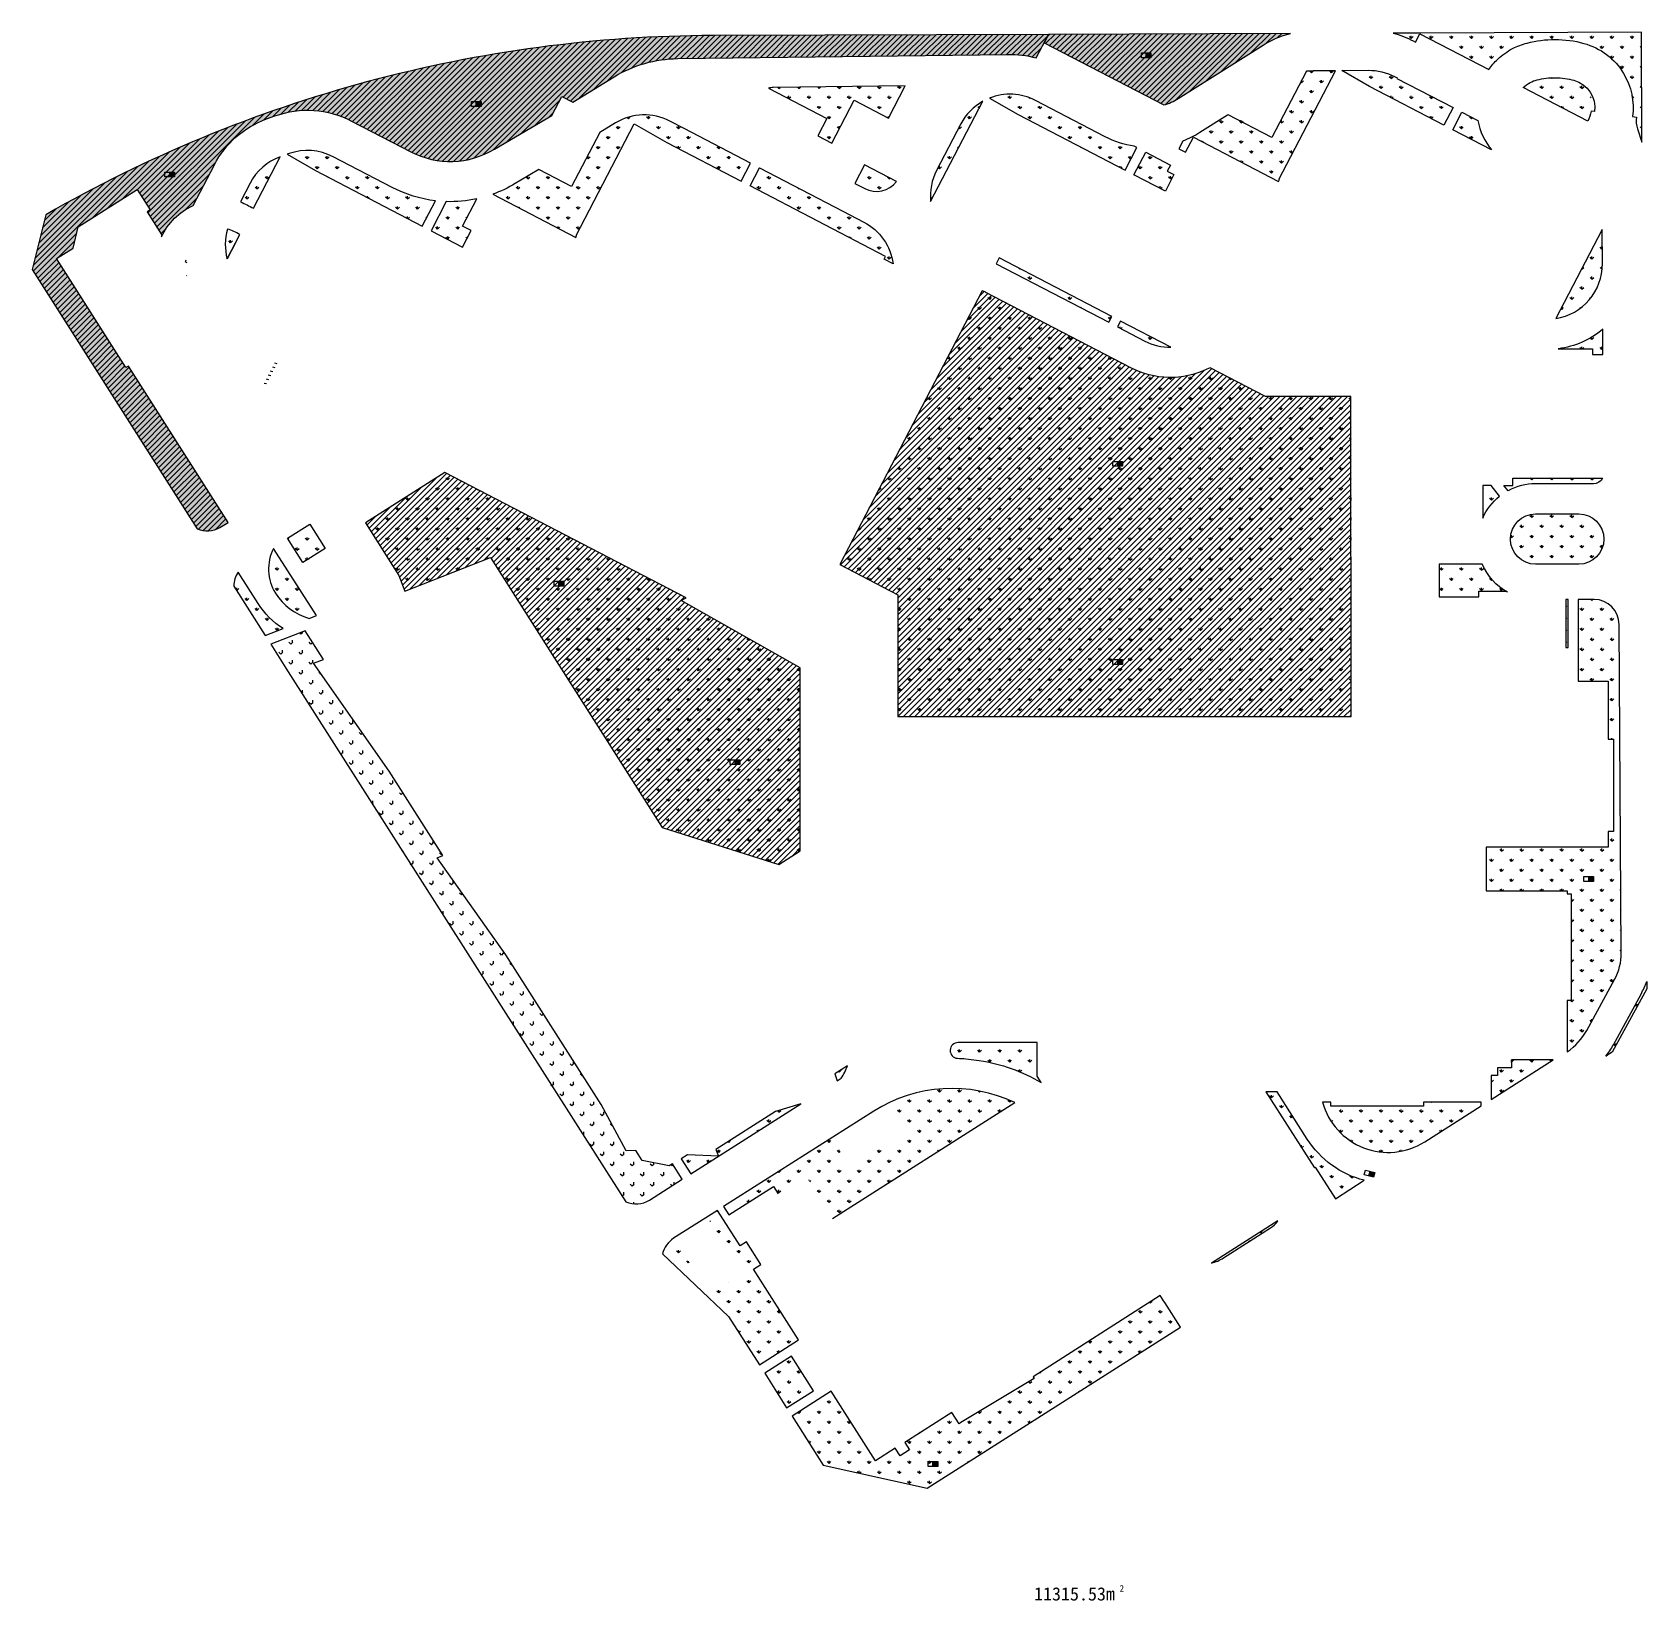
# Model space of a CAD drawing. Extents: x 1977 to 1034874806, y 3985 to 587211952.
# Drawn here: x 517468660 to 517789649, y 292302961 to 292614832 of the extents above; entities that cross this region are included whole.
import ezdxf

# ---------------------------------------------------------------- set-up
doc = ezdxf.new("R2010")
doc.units = 0
doc.header["$LTSCALE"] = 10
doc.header["$MEASUREMENT"] = 0
for name, color, linetype in [('M-绿化 填充 实土104', 126, 'Continuous'), ('PUB_TEXT', 7, 'Continuous'), ('SPACE_HATCH', 8, 'Continuous'), ('TWT_雨水口', 4, 'Continuous')]:
    doc.layers.add(name, color=color, linetype=linetype)
doc.styles.add('_TCH_SPACE', font='simhei.ttf', dxfattribs={"height": 5})
pattern_1 = [(90, (517724866.4, 292392102), (-1995.591, 1995.591), [529.161, -3462.02]), (45, (517724866.4, 292392102), (-1995.592, 1995.592), [529.161, -2293.032]), (135, (517724866.4, 292392102), (-1995.592, -1995.592), [529.161, -2293.032])]
pattern_2 = [(45, (0, 0), (-561.2660076, 561.2660076), [])]

msp = doc.modelspace()

# ---------------------------------------------------------------- texts
at = {"layer": 'PUB_TEXT', "style": '_TCH_SPACE'}
for s, height, p in [('11315.53m', 2628.692, (517667828.851, 292303004.23)), ('2', 1314.346, (517684841.509, 292304754.23))]:
    msp.add_text(s, height=height, dxfattribs=at).set_placement(p)

# ---------------------------------------------------------------- blocks, each defined once
blk = doc.blocks.new('$TwtSys$00000424')
at = {"layer": 'TWT_雨水口', "linetype": 'ByBlock'}
for p, q in [((-600, 300), (600, 300)), ((-600, -300), (-600, 300)), ((0, -300), (0, 300)), ((600, 300), (600, -300)), ((600, -300), (-600, -300))]:
    blk.add_line(p, q, dxfattribs=at)
blk.add_solid([(0, 300), (600, 300), (0, -300), (600, -300)], dxfattribs=at)

# ---------------------------------------------------------------- hatches: boundary and pattern name
at = {"layer": 'M-绿化 填充 实土104'}
h = msp.add_hatch(dxfattribs=at)
h.set_pattern_fill('GRASS', color=256, scale=1000)
h.set_pattern_definition([(90, (517757282.5, 292272123.5), (-1995.591, 1995.591), [529.161, -3462.02]), (45, (517757282.5, 292272123.5), (-1995.592, 1995.592), [529.161, -2293.032]), (135, (517757282.5, 292272123.5), (-1995.592, -1995.592), [529.161, -2293.032])])
h.paths.add_polyline_path([(517573942.828, 292602095.821), (517576157.087, 292600943.151), (517584353.737, 292606000.911, -0.1337552651), (517596989.231, 292609608.597), (517662541.456, 292610407.577, -0.074902278), (517668276.608, 292609730.027), (517670720.076, 292614423.882), (517603968.718, 292614193.17, 0.0648491817), (517535346.976, 292605014.146, 0.064894186), (517471370.976, 292578566.146), (517468659.976, 292567650.146), (517501455.845, 292516130.398, 0.2395148962), (517505981.137, 292516345.497), (517507575.069, 292517352.971), (517487783.818, 292548467.793), (517487277.553, 292548145.774), (517473484.421, 292569830.781), (517476787.196, 292571931.569), (517477780.749, 292576118.988), (517489509.216, 292583579.088), (517492085.365, 292579528.97), (517491494.723, 292579153.281), (517494362.062, 292574645.366), (517494358.453, 292574149.699, -0.1795361481), (517500653.906, 292580398.764), (517504863.065, 292588507.26, -0.1879278584), (517515240.747, 292597596.5), (517516909.196, 292598194.843, -0.2099432466), (517532157.944, 292597185.585), (517543905.769, 292591070.055, 0.2617477249), (517560554.82, 292591603.728), (517571972.491, 292598310.836)])
h.paths.add_polyline_path([(517693653.995, 292600375.425, 0.071374484), (517696508.271, 292601646.638), (517713373.077, 292612255.421, -0.0784951198), (517718822.906, 292614590.705), (517670720.076, 292614423.882), (517669855.945, 292612763.904)])
h = msp.add_hatch(dxfattribs=at)
h.set_pattern_fill('GRASS', color=256, scale=1000)
h.set_pattern_definition(pattern_1)
h.paths.add_polyline_path([(517744640.584, 292614680.066), (517739226.6, 292614661.327, -0.0566780583), (517743234.825, 292613121.741), (517743702.607, 292612878.229)])
h = msp.add_hatch(dxfattribs=at)
h.set_pattern_fill('GRASS', color=256, scale=1000)
h.set_pattern_definition(pattern_1)
h.paths.add_polyline_path([(517785060.283, 292606622.525, -0.1688508888), (517786826.588, 292598069.135), (517787616.232, 292597949.8, 0.1182316493), (517787815.1, 292595626.261), (517788702.024, 292592956.596), (517788626.307, 292614832.31), (517744640.584, 292614680.066), (517744568.386, 292614541.374), (517758239.342, 292607424.725, -0.0513354422), (517760020.264, 292609485.78, -0.0689365474), (517762995.344, 292611600.483, -0.0580585209), (517765880.314, 292612700.012, -0.0633925016), (517771390.381, 292613401.425, -0.0648273944), (517777021.133, 292612668.353, -0.1963663825)])
h = msp.add_hatch(dxfattribs=at)
h.set_pattern_fill('GRASS', color=256, scale=1000)
h.set_pattern_definition([(90, (517264027.7, 292347347.6), (-1995.591, 1995.591), [529.161, -3462.02]), (45, (517264027.7, 292347347.6), (-1995.592, 1995.592), [529.161, -2293.032]), (135, (517264027.7, 292347347.6), (-1995.592, -1995.592), [529.161, -2293.032])])
edge = h.paths.add_edge_path()
edge.add_line((517727779.274, 292607194.499), (517723310.995, 292607140.037))
edge.add_arc((517721683.145, 292639627.783), 32528.503, 270.52366857, 272.86849707, ccw=False)
edge.add_line((517721980.443, 292607100.639), (517715333.332, 292594331.652))
edge.add_line((517715333.332, 292594331.652), (517706596.275, 292598879.879))
edge.add_line((517706596.275, 292598879.879), (517706331.288, 292598370.842))
edge.add_line((517706331.288, 292598370.842), (517700771.233, 292594873.297))
edge.add_arc((517690654.474, 292610955.931), 18999.998, 290.93857009, 302.17189127, ccw=False)
edge.add_line((517697444.442, 292593210.615), (517696638.706, 292591662.808))
edge.add_line((517696638.706, 292591662.808), (517697969.286, 292590970.142))
edge.add_line((517697969.286, 292590970.142), (517699539.324, 292593986.156))
edge.add_line((517699539.324, 292593986.156), (517716436.83, 292585189.871))
edge.add_line((517716436.83, 292585189.871), (517716621.495, 292585544.61))
edge.add_line((517716621.495, 292585544.61), (517716532.86, 292585590.751))
edge.add_line((517716532.86, 292585590.751), (517727779.274, 292607194.499))
h = msp.add_hatch(dxfattribs=at)
h.set_pattern_fill('GRASS', color=256, scale=1000)
h.set_pattern_definition(pattern_1)
h.paths.add_polyline_path([(517734548.816, 292604058.382), (517729047.287, 292607209.954), (517734315.161, 292607274.162, -0.1236630012), (517739528.459, 292606032.098), (517740008.618, 292605782.142), (517739950.899, 292605671.266), (517751145.232, 292599843.865), (517749332.817, 292596362.25)])
h = msp.add_hatch(dxfattribs=at)
h.set_pattern_fill('GRASS', color=256, scale=1000)
h.set_pattern_definition(pattern_1)
edge = h.paths.add_edge_path()
edge.add_line((517627616.877, 292592813.546), (517632051.505, 292601327.451))
edge.add_line((517632051.505, 292601327.451), (517638882.686, 292597769.563))
edge.add_line((517638882.686, 292597769.563), (517642231.984, 292604203.506))
edge.add_line((517642231.984, 292604203.506), (517615979.298, 292603839.611))
edge.add_arc((517616040.236, 292598839.982), 5000, 90.69831249, 101.86798105)
edge.add_line((517615011.949, 292603733.102), (517626614.159, 292597695.737))
edge.add_line((517626614.159, 292597695.737), (517624828.341, 292594265.216))
edge.add_line((517624828.341, 292594265.216), (517627616.877, 292592813.546))
h = msp.add_hatch(dxfattribs=at)
h.set_pattern_fill('GRASS', color=256, scale=1000)
h.set_pattern_definition(pattern_1)
edge = h.paths.add_edge_path()
edge.add_arc((517771391.352, 292591421.297), 14380.12, 74.73437443, 89.4818686)
edge.add_arc((517771390.38, 292591408.096), 14393.33, 89.47847716, 104.25335853)
edge.add_arc((517769188.315, 292599697.867), 5817.324, 103.33486045, 117.63874016)
edge.add_arc((517769111.444, 292599844.61), 5651.665, 117.63848, 134.95771705)
edge.add_line((517765118.064, 292603843.889), (517777912.522, 292597183.512))
edge.add_arc((517773346.831, 292599875.732), 5300.338, 329.47371174, 352.15809454)
edge.add_arc((517773778.029, 292600491.649), 5002.146, 344.47229077, 433.75260776)
h = msp.add_hatch(dxfattribs=at)
h.set_pattern_fill('GRASS', color=256, scale=1000)
h.set_pattern_definition(pattern_1)
h.paths.add_polyline_path([(517657647.559, 292601114.796, 0.1460704815), (517653266.647, 292596597.345), (517648464.462, 292587372.432, 0.1460630178), (517647276.737, 292581193.015)])
h = msp.add_hatch(dxfattribs=at)
h.set_pattern_fill('GRASS', color=256, scale=1000)
h.set_pattern_definition(pattern_1)
edge = h.paths.add_edge_path()
edge.add_arc((517663023.766, 292591518.11), 11000, 62.50000013, 111.51494184)
edge.add_line((517658989.584, 292601751.651), (517664683.158, 292598490.065))
edge.add_line((517664683.158, 292598490.065), (517685924.74, 292587432.397))
edge.add_line((517685924.74, 292587432.397), (517688256.376, 292591911.428))
edge.add_line((517688256.376, 292591911.428), (517687738.473, 292592181.031))
edge.add_arc((517690658.793, 292610974.246), 19018.759, 242.92381137, 261.16732111, ccw=False)
edge.add_line((517682001.931, 292594039.904), (517668103.001, 292601275.229))
h = msp.add_hatch(dxfattribs=at)
h.set_pattern_fill('GRASS', color=256, scale=1000)
h.set_pattern_definition(pattern_1)
edge = h.paths.add_edge_path()
edge.add_arc((517551755.495, 292606149.239), 25000, 289.81326732, 301.17189127, ccw=False)
edge.add_line((517560229.39, 292582629.181), (517576705.792, 292574051.945))
edge.add_line((517576705.792, 292574051.945), (517576890.491, 292574406.749))
edge.add_line((517576890.491, 292574406.749), (517576801.875, 292574452.881))
edge.add_line((517576801.875, 292574452.881), (517588345.764, 292596628.061))
edge.add_line((517588345.764, 292596628.061), (517594815.455, 292592921.873))
edge.add_line((517594815.455, 292592921.873), (517609601.855, 292585224.421))
edge.add_line((517609601.855, 292585224.421), (517611471.995, 292588816.857))
edge.add_line((517611471.995, 292588816.857), (517598276.707, 292595685.889))
edge.add_line((517598276.707, 292595685.889), (517595419.351, 292597173.334))
edge.add_arc((517590340.116, 292587416.215), 11000, 62.5, 121.17189127)
edge.add_line((517584646.436, 292596828.016), (517581475.966, 292594910.036))
edge.add_line((517581475.966, 292594910.036), (517575886.71, 292584173.171))
edge.add_line((517575886.71, 292584173.171), (517569351.375, 292587575.251))
edge.add_line((517569351.375, 292587575.251), (517565773.407, 292585410.755))
edge.add_line((517565773.407, 292585410.755), (517564695.678, 292584758.781))
h = msp.add_hatch(dxfattribs=at)
h.set_pattern_fill('GRASS', color=256, scale=1000)
h.set_pattern_definition(pattern_1)
h.paths.add_polyline_path([(517756083.67, 292597273.077), (517752919.281, 292598920.354), (517751106.835, 292595438.746), (517758809.416, 292591428.995, -0.1230469503)])
h = msp.add_hatch(dxfattribs=at)
h.set_pattern_fill('GRASS', color=256, scale=1000)
h.set_pattern_definition(pattern_1)
edge = h.paths.add_edge_path()
edge.add_arc((517523384.72, 292580332.38), 11000, 62.5, 111.54276723)
edge.add_line((517519345.568, 292590563.961), (517524952.174, 292587352.194))
edge.add_line((517524952.174, 292587352.194), (517546193.772, 292576294.531))
edge.add_line((517546193.772, 292576294.531), (517548811.57, 292581323.178))
edge.add_arc((517551755.495, 292606149.239), 25000, 242.50011131, 263.23732977, ccw=False)
edge.add_line((517540211.823, 292583973.945), (517528463.955, 292590089.499))
h = msp.add_hatch(dxfattribs=at)
h.set_pattern_fill('GRASS', color=256, scale=1000)
h.set_pattern_definition(pattern_1)
h.paths.add_polyline_path([(517517966.306, 292590075.108, 0.1879033889), (517511959.152, 292584813.271), (517510027.326, 292581102.27, -0.0281240331), (517512640.042, 292579840.994)])
h = msp.add_hatch(dxfattribs=at)
h.set_pattern_fill('GRASS', color=256, scale=1000)
h.set_pattern_definition(pattern_1)
edge = h.paths.add_edge_path()
edge.add_line((517613246.01, 292587893.358), (517611375.853, 292584300.877))
edge.add_line((517611375.853, 292584300.877), (517638323.244, 292570272.963))
edge.add_line((517638323.244, 292570272.963), (517639812.187, 292568765.191))
edge.add_arc((517628904.811, 292567340.705), 11000, 7.44062658, 62.5)
edge.add_line((517633984.046, 292577097.824), (517629815.095, 292579268.043))
edge.add_line((517629815.095, 292579268.043), (517629815.097, 292579268.046))
edge.add_line((517629815.097, 292579268.046), (517613246.01, 292587893.358))
h = msp.add_hatch(dxfattribs=at)
h.set_pattern_fill('GRASS', color=256, scale=1000)
h.set_pattern_definition(pattern_1)
h.paths.add_polyline_path([(517640468.672, 292585164.539), (517634501.627, 292588270.786), (517632585.587, 292584590.108), (517634182.206, 292583758.96, 0.3649920459)])
h = msp.add_hatch(dxfattribs=at)
h.set_pattern_fill('GRASS', color=256, scale=1000)
h.set_pattern_definition(pattern_1)
h.paths.add_polyline_path([(517695660.483, 292586535.119), (517694329.961, 292587227.754), (517694953.322, 292588425.219), (517690030.398, 292590987.931), (517687698.762, 292586508.899), (517693952.212, 292583253.559)])
h = msp.add_hatch(dxfattribs=at)
h.set_pattern_fill('GRASS', color=256, scale=1000)
h.set_pattern_definition(pattern_1)
edge = h.paths.add_edge_path()
edge.add_arc((517551755.495, 292606149.239), 25000.001, 268.22705396, 282.14899265, ccw=False)
edge.add_line((517550982.025, 292581161.207), (517547967.789, 292575371.023))
edge.add_line((517547967.789, 292575371.023), (517554221.228, 292572115.689))
edge.add_line((517554221.228, 292572115.689), (517555929.503, 292575397.256))
edge.add_line((517555929.503, 292575397.256), (517554199.823, 292576297.67))
edge.add_line((517554199.823, 292576297.67), (517557016.86, 292581709.148))
h = msp.add_hatch(dxfattribs=at)
h.set_pattern_fill('GRASS', color=256, scale=1000)
h.set_pattern_definition([(90, (517508086.1, 292572997.2), (-1995.6, 1995.6), [529.2, -3462]), (45, (517508086, 292572997.2), (-1995.6, 1995.6), [529.2, -2293]), (135, (517508086, 292572997.2), (-1995.6, -1995.6), [529.2, -2293])])
edge = h.paths.add_edge_path()
edge.add_line((517507401.409, 292569777.866), (517509914.235, 292574604.859))
edge.add_arc((517505927.43, 292568790.485), 7049.934, 55.56231141, 77.31464802)
edge.add_arc((517517747.923, 292572593.3), 10722.734, 163.33489539, 195.22242115)
h = msp.add_hatch(dxfattribs=at)
h.set_pattern_fill('GRASS', color=256, scale=1000)
h.set_pattern_definition(pattern_1)
h.paths.add_polyline_path([(517780837.638, 292568824.463), (517780799.303, 292575639.665), (517771548.046, 292557896.354, 0.3707938634)])
h = msp.add_hatch(dxfattribs=at)
h.set_pattern_fill('GRASS', color=256, scale=1000)
h.set_pattern_definition([(32.45912345, (1042589659, 13600343.8), (612.799656, 2754.858084), [529.16132, -3462.0203]), (347.45912345, (1042589659, 13600343.8), (612.800074, 2754.859961), [529.16132, -2293.0323]), (77.45912345, (1042589659, 13600343.8), (-2754.859961, 612.800074), [529.16132, -2293.0323])])
h.paths.add_polyline_path([(517499318.95, 292569297.452, -0.0179843324), (517499127.169, 292570650.293, 0.0482445825), (517498895.755, 292569298.568, 0.2434491719), (517501452.236, 292563342.935, -0.0838098844)])
h = msp.add_hatch(dxfattribs=at)
h.set_pattern_fill('GRASS', color=256, scale=1000)
h.set_pattern_definition(pattern_1)
h.paths.add_polyline_path([(517682678.63, 292557158.291), (517683280.695, 292558314.77), (517660930.36, 292569954.673), (517660327.144, 292568795.909)])
h = msp.add_hatch(dxfattribs=at)
h.set_pattern_fill('GRASS', color=256, scale=1000)
h.set_pattern_definition(pattern_1)
h.paths.add_polyline_path([(517706753.393, 292478791.657), (517706753.393, 292478791.657), (517730859.502, 292478791.657), (517730853.393, 292542391.657), (517713864.525, 292542391.657), (517702831.705, 292548136.855), (517702216.432, 292547844.018, -0.2352475486), (517687060.883, 292548114.914), (517658266.251, 292563104.45, 0.0181996445), (517657543.202, 292563448.007), (517629205.262, 292509011.355), (517640753.393, 292502999.776), (517640753.393, 292478791.657), (517677364.528, 292478791.657)])
h = msp.add_hatch(dxfattribs=at)
h.set_pattern_fill('GRASS', color=256, scale=1000)
h.set_pattern_definition(pattern_1)
edge = h.paths.add_edge_path()
edge.add_line((517685054.771, 292557391.105), (517684454.372, 292556238.098))
edge.add_line((517684454.372, 292556238.098), (517689832.512, 292553436.387))
edge.add_arc((517694911.746, 292563193.506), 11000, 242.50000009, 270.63707445)
edge.add_line((517695034.053, 292552194.186), (517685054.771, 292557391.105))
h = msp.add_hatch(dxfattribs=at)
h.set_pattern_fill('GRASS', color=256, scale=1000)
h.set_pattern_definition(pattern_1)
edge = h.paths.add_edge_path()
edge.add_line((517778853.064, 292551891.327), (517778853.064, 292550791.657))
edge.add_line((517778853.064, 292550791.657), (517780939.07, 292550791.657))
edge.add_line((517780939.07, 292550791.657), (517780911.031, 292555776.551))
edge.add_arc((517769909.176, 292568835.886), 17075.92, 277.4807893, 310.11250758, ccw=False)
edge.add_line((517772132.355, 292551905.307), (517772021.979, 292551891.327))
edge.add_line((517772021.979, 292551891.327), (517773981.538, 292551891.327))
edge.add_line((517773981.538, 292551891.327), (517778853.064, 292551891.327))
at = {"layer": 'M-绿化 填充 实土104', "ltscale": 0.02}
h = msp.add_hatch(dxfattribs=at)
h.set_pattern_fill('ANSI31', color=256, scale=550)
h.set_pattern_definition([(347.45912345, (1042501146.15, 13722171.85), (189.5869381, 852.293411), [])])
h.paths.add_polyline_path([(517517467.104, 292549252.169), (517517023.597, 292549483.041), (517514668.697, 292544959.277), (517515112.203, 292544728.404)])
at = {"layer": 'M-绿化 填充 实土104'}
h = msp.add_hatch(dxfattribs=at)
h.set_pattern_fill('GRASS', color=256, scale=1000)
h.set_pattern_definition(pattern_1)
h.paths.add_polyline_path([(517534884.185, 292517273.158), (517541549.871, 292506793.635), (517542756.126, 292503722.569), (517559758.578, 292510400.798), (517593924.749, 292456686.124), (517617065.572, 292449371.696), (517621353.393, 292452065.701), (517621353.393, 292488431.474), (517597647.858, 292501856.599), (517598639.837, 292502374.576), (517550697.751, 292527331.661)])
h = msp.add_hatch(dxfattribs=at)
h.set_pattern_fill('GRASS', color=256, scale=1000)
h.set_pattern_definition(pattern_1)
h.paths.add_polyline_path([(517757053.064, 292518248.337, -0.1203135706), (517760395.815, 292522559.717), (517758694.799, 292524691.657), (517757053.064, 292524691.657)])
h = msp.add_hatch(dxfattribs=at)
h.set_pattern_fill('GRASS', color=256, scale=1000)
h.set_pattern_definition(pattern_1)
edge = h.paths.add_edge_path()
edge.add_line((517762070.55, 292523667.487), (517761253.393, 292524691.657))
edge.add_line((517761253.393, 292524691.657), (517763053.393, 292524691.657))
edge.add_line((517763053.393, 292524691.657), (517763053.393, 292526191.657))
edge.add_line((517763053.393, 292526191.657), (517780874.842, 292526191.657))
edge.add_arc((517779072.534, 292527058.657), 2000, 270, 334.31011513, ccw=False)
edge.add_line((517779072.534, 292525058.657), (517767553.393, 292525058.657))
edge.add_arc((517767553.393, 292513558.657), 11500, 90, 118.47458779)
h = msp.add_hatch(dxfattribs=at)
h.set_pattern_fill('GRASS', color=256, scale=1000)
h.set_pattern_definition([(90, (517724866.4, 292392602), (-1995.59, 1995.59), [529.16, -3462.02]), (45, (517724866.4, 292392602), (-1995.59, 1995.59), [529.16, -2293.03]), (135, (517724866.4, 292392602), (-1995.59, -1995.59), [529.16, -2293.03])])
h.paths.add_polyline_path([(517767553.393, 292509058.657, -1), (517767553.392, 292519058.657), (517776142.072, 292519058.657, -1), (517776142.073, 292509058.657)])
h = msp.add_hatch(dxfattribs=at)
h.set_pattern_fill('GRASS', color=256, scale=1000)
h.set_pattern_definition(pattern_1)
h.paths.add_polyline_path([(517522480.752, 292509383.617), (517519405.283, 292514214.939), (517523834.093, 292517034.182), (517526908.844, 292512200.184)])
h = msp.add_hatch(dxfattribs=at)
h.set_pattern_fill('GRASS', color=256, scale=1000)
h.set_pattern_definition(pattern_1)
edge = h.paths.add_edge_path()
edge.add_arc((517524628.53, 292508056.538), 9000, 152.56451102, 211.97225089)
edge.add_arc((517527071.414, 292509805.673), 12000, 212.88076714, 253.62895896)
edge.add_line((517523689.135, 292498292.194), (517525151.979, 292498868.266))
edge.add_line((517525151.979, 292498868.266), (517516640.758, 292512203.285))
h = msp.add_hatch(dxfattribs=at)
h.set_pattern_fill('GRASS', color=256, scale=1000)
h.set_pattern_definition(pattern_1)
edge = h.paths.add_edge_path()
edge.add_line((517756253.393, 292502591.657), (517756253.393, 292503691.657))
edge.add_line((517756253.393, 292503691.657), (517761646.422, 292503691.657))
edge.add_arc((517767553.393, 292513558.657), 11500, 202.85893562, 239.0927612, ccw=False)
edge.add_line((517756956.556, 292509091.325), (517748353.064, 292509091.325))
edge.add_line((517748353.064, 292509091.325), (517748353.393, 292502591.657))
edge.add_line((517748353.393, 292502591.657), (517756253.393, 292502591.657))
h = msp.add_hatch(dxfattribs=at)
h.set_pattern_fill('GRASS', color=256, scale=1000)
h.set_pattern_definition(pattern_1)
edge = h.paths.add_edge_path()
edge.add_arc((517527071.414, 292509805.673), 16000, 212.45912345, 237.80002591, ccw=False)
edge.add_line((517513571.021, 292501218.508), (517509590.366, 292507476.734))
edge.add_arc((517513733.065, 292504677.083), 5000, 145.94903411, 179.75592551)
edge.add_line((517508733.11, 292504698.383), (517514991.017, 292494866.853))
edge.add_line((517514991.017, 292494866.853), (517518545.4, 292496266.578))
h = msp.add_hatch(dxfattribs=at)
h.set_pattern_fill('GRASS', color=256, scale=1000)
h.set_pattern_definition(pattern_1)
edge = h.paths.add_edge_path()
edge.add_arc((517779178.818, 292497058.657), 5000, 0.37163185, 90)
edge.add_line((517779178.818, 292502058.657), (517776053.393, 292502058.657))
edge.add_line((517776053.393, 292502058.657), (517776053.393, 292485791.657))
edge.add_line((517776053.393, 292485791.657), (517781953.393, 292485791.657))
edge.add_line((517781953.393, 292485791.657), (517781953.393, 292474291.657))
edge.add_line((517781953.393, 292474291.657), (517783053.393, 292474291.657))
edge.add_line((517783053.393, 292474291.657), (517783053.393, 292455891.657))
edge.add_line((517783053.393, 292455891.657), (517781953.393, 292455891.657))
edge.add_line((517781953.393, 292455891.657), (517781953.393, 292452791.657))
edge.add_line((517781953.393, 292452791.657), (517757753.393, 292452791.657))
edge.add_line((517757753.393, 292452791.657), (517757753.393, 292444091.327))
edge.add_line((517757753.393, 292444091.327), (517773853.064, 292444091.327))
edge.add_line((517773853.064, 292444091.327), (517773853.064, 292443491.327))
edge.add_line((517773853.064, 292443491.327), (517774653.064, 292443491.327))
edge.add_line((517774653.064, 292443491.327), (517774653.064, 292422291.327))
edge.add_line((517774653.064, 292422291.327), (517773853.064, 292422291.327))
edge.add_line((517773853.064, 292422291.327), (517773853.064, 292412085.814))
edge.add_arc((517765796.211, 292423342.983), 13843.292, 305.59162294, 329.76689144)
edge.add_line((517777756.594, 292416372.619), (517783260.285, 292426467.371))
edge.add_arc((517773602.414, 292431732.874), 11000, 331.40064185, 360.37163185)
edge.add_line((517784602.182, 292431804.221), (517784178.713, 292497091.088))
h = msp.add_hatch(dxfattribs=at)
h.set_pattern_fill('GRASS', color=256, scale=600)
h.set_pattern_definition([(90, (517518474.7, 292590366.8), (-1197.3546, 1197.3546), [317.497, -2077.212]), (45, (517518474.7, 292590366.8), (-1197.355, 1197.355), [317.497, -1375.819]), (135, (517518474.7, 292590366.8), (-1197.355, -1197.355), [317.497, -1375.819])])
h.paths.add_polyline_path([(517774053.393, 292502058.657), (517773553.393, 292502058.657), (517773553.393, 292491741.657), (517774053.393, 292491741.657)])
h = msp.add_hatch(dxfattribs=at)
h.set_pattern_fill('GRASS', color=256, scale=1000)
h.set_pattern_definition([(90, (1034566060, 585949021.7), (-1995.5909495, 1995.5909505), [529.16132, -3462.0203]), (45, (1034566060, 585949021.7), (-1995.59231, 1995.59231), [529.16132, -2293.0323]), (135, (1034566060, 585949021.7), (-1995.59231, -1995.59231), [529.16132, -2293.0323])])
h.paths.add_polyline_path([(517586662.07, 292382278.073, 0.2509180182), (517591370.111, 292382629.248), (517597901.216, 292386779.981), (517595955.334, 292389841.793), (517595269.636, 292389405.642), (517589918.012, 292390505.083), (517588664.832, 292392475.282), (517586750.8, 292392428.327), (517581758.507, 292401657.138), (517562830.593, 292431414.839), (517549138.451, 292450673.709), (517550269.234, 292451163.301), (517539595.516, 292467944.089), (517524591.272, 292489404.941), (517526546.928, 292490134.542), (517522919.778, 292495837.001), (517516085.491, 292493148.367), (517519093.869, 292488421.593)])
h = msp.add_hatch(dxfattribs=at)
h.set_pattern_fill('GRASS', color=256, scale=1000)
h.set_pattern_definition([(90, (517781536.7, 292411225.6), (-1995.6, 1995.6), [529.16, -3462.02]), (45, (517781536.7, 292411225.6), (-1995.6, 1995.6), [529.16, -2293.03]), (135, (517781536.7, 292411225.6), (-1995.6, -1995.6), [529.16, -2293.03])])
h.paths.add_polyline_path([(517789640.597, 292426095.794), (517789648.976, 292424606.146), (517782787.976, 292412022.146), (517781536.731, 292411225.632, 0.0400377796), (517783024.524, 292413500.526), (517788528.215, 292423595.279, 0.0403121787)])
h = msp.add_hatch(dxfattribs=at)
h.set_pattern_fill('GRASS', color=256, scale=1000)
h.set_pattern_definition(pattern_1)
h.paths.add_polyline_path([(517652730.539, 292413936.785, 0.9624856787), (517652611.303, 292410813.124, -0.011845273), (517654266.906, 292410722.073), (517656952.223, 292410405.726, -0.0939384463), (517669228.193, 292406018.606), (517668453.395, 292407235.769), (517668453.395, 292413937.935)])
h = msp.add_hatch(dxfattribs=at)
h.set_pattern_fill('GRASS', color=256, scale=1000)
h.set_pattern_definition(pattern_1)
edge = h.paths.add_edge_path()
edge.add_line((517628679.972, 292406340.895), (517629485.729, 292406852.981))
edge.add_arc((517619538.009, 292413564.378), 12000, 325.99376351, 339.38543039)
edge.add_line((517630769.65, 292409339.423), (517628255.156, 292407741.544))
edge.add_line((517628255.156, 292407741.544), (517628679.972, 292406340.895))
h = msp.add_hatch(dxfattribs=at)
h.set_pattern_fill('GRASS', color=256, scale=1000)
h.set_pattern_definition(pattern_1)
h.paths.add_polyline_path([(517771072.383, 292410491.327), (517762753.064, 292410491.327), (517762753.064, 292408891.327), (517759953.393, 292408891.327), (517759953.393, 292407391.327), (517758753.393, 292407391.327), (517758753.393, 292402648.952)])
h = msp.add_hatch(dxfattribs=at)
h.set_pattern_fill('GRASS', color=256, scale=1000)
h.set_pattern_definition(pattern_1)
h.paths.add_polyline_path([(517597695.41, 292390832.54), (517599589.174, 292387852.734), (517621435.823, 292401737), (517616404.993, 292400211.152), (517604592.888, 292392704.946), (517605074.805, 292391377.432), (517598934.251, 292391621.148)])
h = msp.add_hatch(dxfattribs=at)
h.set_pattern_fill('GRASS', color=256, scale=1000)
h.set_pattern_definition(pattern_1)
edge = h.paths.add_edge_path()
edge.add_arc((517651517.718, 292375830.215), 28999.998, 64.45647618, 114.54967224)
edge.add_line((517639468.742, 292402208.654), (517641518.99, 292398982.624))
edge.add_line((517641518.99, 292398982.624), (517643022.576, 292396616.759))
edge.add_line((517643022.576, 292396616.759), (517631291.269, 292389161.127))
edge.add_line((517631291.269, 292389161.127), (517627590.091, 292394980.183))
edge.add_line((517627590.091, 292394980.183), (517606113.136, 292381335.153))
edge.add_line((517606113.136, 292381335.153), (517607168.699, 292379674.243))
edge.add_line((517607168.699, 292379674.243), (517616025.431, 292385312.086))
edge.add_line((517616025.431, 292385312.086), (517616938.299, 292383877.995))
edge.add_line((517616938.299, 292383877.995), (517622506.342, 292387422.324))
edge.add_line((517622506.342, 292387422.324), (517627876.26, 292378986.488))
edge.add_line((517627876.26, 292378986.488), (517664022.419, 292401995.694))
h = msp.add_hatch(dxfattribs=at)
h.set_pattern_fill('GRASS', color=256, scale=1000)
h.set_pattern_definition([(90, (517689104.6, 292420939.7), (-1995.59, 1995.59), [529.16, -3462.02]), (45, (517689104.6, 292420939.7), (-1995.59, 1995.59), [529.16, -2293.03]), (135, (517689104.6, 292420939.7), (-1995.59, -1995.59), [529.16, -2293.03])])
edge = h.paths.add_edge_path()
edge.add_arc((517738183.034, 292404963.347), 19000, 212.47626929, 255.65099686, ccw=False)
edge.add_line((517722154.37, 292394761.293), (517716185.516, 292404141.657))
edge.add_line((517716185.516, 292404141.657), (517713927.716, 292404141.657))
edge.add_line((517713927.716, 292404141.657), (517723584.039, 292389062.76))
edge.add_line((517723584.039, 292389062.76), (517723751.783, 292389169.604))
edge.add_line((517723751.783, 292389169.604), (517727738.915, 292382904.868))
edge.add_line((517727738.915, 292382904.868), (517733474.308, 292386556.069))
h = msp.add_hatch(dxfattribs=at)
h.set_pattern_fill('GRASS', color=256, scale=1000)
h.set_pattern_definition(pattern_1)
edge = h.paths.add_edge_path()
edge.add_line((517726853.064, 292401291.327), (517726853.064, 292402091.327))
edge.add_line((517726853.064, 292402091.327), (517725217.838, 292402091.327))
edge.add_arc((517738253.392, 292405601.929), 13500, 195.07270979, 219.68542748)
edge.add_line((517727864.306, 292396981.206), (517727864.306, 292401291.327))
edge.add_line((517727864.306, 292401291.327), (517726853.064, 292401291.327))
h = msp.add_hatch(dxfattribs=at)
h.set_pattern_fill('GRASS', color=256, scale=1000)
h.set_pattern_definition(pattern_1)
h.paths.add_polyline_path([(517756753.393, 292401375.735), (517756753.393, 292402091.327), (517745253.064, 292402091.327), (517745253.064, 292401291.327), (517726853.064, 292401291.327), (517726853.064, 292402091.327), (517725217.838, 292402091.327, 0.5062786068), (517745503.197, 292394213.763)])
h = msp.add_hatch(dxfattribs=at)
h.set_pattern_fill('GRASS', color=256, scale=1000)
h.set_pattern_definition([(90, (517518475.4, 292590371.1), (-1995.591, 1995.591), [529.16, -3462.02]), (45, (517518475.4, 292590371), (-1995.592, 1995.592), [529.16, -2293.032]), (135, (517518475.4, 292590371), (-1995.592, -1995.592), [529.16, -2293.032])])
h.paths.add_polyline_path([(517664716.252, 292401653.845), (517665327.834, 292400693.085), (517665863.944, 292401034.352, 0.0112446307)])
h = msp.add_hatch(dxfattribs=at)
h.set_pattern_fill('GRASS', color=256, scale=1000)
h.set_pattern_definition(pattern_1)
h.paths.add_polyline_path([(517622590.698, 292387476.022), (517621194.443, 292389669.462), (517628147.796, 292394103.349), (517627588.125, 292394983.217), (517606113.197, 292381335.192), (517607168.404, 292379674.575), (517616025.762, 292385312.296), (517616938.642, 292383878.213)])
h = msp.add_hatch(dxfattribs=at)
h.set_pattern_fill('GRASS', color=256, scale=1000)
h.set_pattern_definition(pattern_1)
edge = h.paths.add_edge_path()
edge.add_line((517603418.966, 292363798.531), (517596240.975, 292375061.07))
edge.add_line((517596240.975, 292375061.07), (517596178.736, 292375021.514))
edge.add_arc((517598860.618, 292370801.62), 5000, 122.43730404, 167.15812613)
edge.add_line((517593985.682, 292371912.926), (517607112.976, 292359463.146))
edge.add_line((517607112.976, 292359463.146), (517613224.225, 292349862.786))
edge.add_line((517613224.225, 292349862.786), (517621026.816, 292354829.938))
edge.add_line((517621026.816, 292354829.938), (517612068.692, 292368902.544))
edge.add_line((517612068.692, 292368902.544), (517613545.019, 292369842.315))
edge.add_line((517613545.019, 292369842.315), (517610689.168, 292374328.695))
edge.add_line((517610689.168, 292374328.695), (517609423.788, 292373523.205))
edge.add_line((517609423.788, 292373523.205), (517604929.756, 292380583.076))
edge.add_line((517604929.756, 292380583.076), (517602669.776, 292379146.784))
edge.add_line((517602669.776, 292379146.784), (517602827.982, 292379246.886))
edge.add_line((517602827.982, 292379246.886), (517610000.397, 292367993.096))
edge.add_line((517610000.397, 292367993.096), (517603418.966, 292363798.531))
h = msp.add_hatch(dxfattribs=at)
h.set_pattern_fill('GRASS', color=256, scale=1000)
h.set_pattern_definition(pattern_1)
edge = h.paths.add_edge_path()
edge.add_line((517714855.593, 292377075.938), (517716321.175, 292378505.739))
edge.add_line((517716321.175, 292378505.739), (517703113.113, 292370098.013))
edge.add_arc((517701196.7, 292377865.082), 8000, 283.8600733, 302.47708646)
edge.add_line((517705492.398, 292371116.232), (517714855.593, 292377075.938))
h = msp.add_hatch(dxfattribs=at)
h.set_pattern_fill('GRASS', color=256, scale=1000)
h.set_pattern_definition(pattern_1)
edge = h.paths.add_edge_path()
edge.add_line((517667654.795, 292347502.508), (517667868.992, 292347166.017))
edge.add_line((517667868.992, 292347166.017), (517653922.564, 292338785.27))
edge.add_line((517653922.564, 292338785.27), (517653303.12, 292338390.956))
edge.add_line((517653303.12, 292338390.956), (517652923.322, 292338149.192))
edge.add_line((517652923.322, 292338149.192), (517651483.224, 292340411.504))
edge.add_line((517651483.224, 292340411.504), (517642119.376, 292334450.852))
edge.add_line((517642119.376, 292334450.852), (517643075.988, 292332948.069))
edge.add_line((517643075.988, 292332948.069), (517641220.098, 292331766.684))
edge.add_line((517641220.098, 292331766.684), (517640253.606, 292333284.988))
edge.add_line((517640253.606, 292333284.988), (517636340.798, 292330772.439))
edge.add_line((517636340.798, 292330772.439), (517627524.34, 292344622.575))
edge.add_line((517627524.34, 292344622.575), (517619721.728, 292339655.409))
edge.add_line((517619721.728, 292339655.409), (517625907.976, 292329937.146))
edge.add_line((517625907.976, 292329937.146), (517646615.976, 292325338.146))
edge.add_line((517646615.976, 292325338.146), (517696934.165, 292357369.561))
edge.add_line((517696934.165, 292357369.561), (517693821.044, 292362262.596))
edge.add_arc((517664054.777, 292343830.975), 35010.788, 31.76627622, 34.41793974)
edge.add_line((517692936.457, 292363619.959), (517667654.795, 292347502.508))
h = msp.add_hatch(dxfattribs=at)
h.set_pattern_fill('GRASS', color=256, scale=1000)
h.set_pattern_definition(pattern_1)
h.paths.add_polyline_path([(517619611.694, 292351558.236), (517614298.127, 292348175.559), (517618647.882, 292341342.671), (517623961.862, 292344725.611)])
at = {"layer": 'SPACE_HATCH'}
h = msp.add_hatch(dxfattribs=at)
h.set_pattern_fill('ANSI31', color=256, scale=500, style=0)
h.set_pattern_definition(pattern_2)
h.paths.add_polyline_path([(517596989.231, 292609608.597), (517662541.456, 292610407.577, -0.074902278), (517668276.608, 292609730.027), (517670720.076, 292614423.882), (517603967.398, 292614193.165, 0.0648479448), (517535346.976, 292605014.146, 0.064894186), (517471370.976, 292578566.146), (517468659.976, 292567650.146), (517501455.845, 292516130.398, 0.2395148962), (517505981.137, 292516345.497), (517507575.069, 292517352.971), (517487783.818, 292548467.793), (517487277.553, 292548145.774), (517473484.421, 292569830.781), (517476787.196, 292571931.569), (517477780.749, 292576118.988), (517489509.216, 292583579.088), (517492085.365, 292579528.97), (517491494.723, 292579153.281), (517494362.062, 292574645.366), (517494358.453, 292574149.699, -0.1795361481), (517500653.906, 292580398.764), (517504863.065, 292588507.26, -0.1879278584), (517515240.747, 292597596.5), (517516909.196, 292598194.843, -0.2099432466), (517532157.944, 292597185.585), (517543905.782, 292591070.048, 0.2617474858), (517560554.82, 292591603.728), (517571972.491, 292598310.836), (517573942.828, 292602095.821), (517576157.087, 292600943.151), (517584353.737, 292606000.911, -0.1337552651)])
h = msp.add_hatch(dxfattribs=at)
h.set_pattern_fill('ANSI31', color=256, scale=500, style=0)
h.set_pattern_definition(pattern_2)
h.paths.add_polyline_path([(517713373.077, 292612255.421, -0.0784951198), (517718822.906, 292614590.705), (517670720.076, 292614423.882), (517669855.945, 292612763.904), (517693653.995, 292600375.425, 0.0713744839), (517696508.271, 292601646.638)])
h = msp.add_hatch(dxfattribs=at)
h.set_pattern_fill('ANSI31', color=256, scale=500, style=0)
h.set_pattern_definition(pattern_2)
h.paths.add_polyline_path([(517640753.393, 292478791.657), (517730859.502, 292478791.657), (517730853.393, 292542391.657), (517713864.525, 292542391.657), (517702831.705, 292548136.855), (517702216.432, 292547844.018, -0.2352475486), (517687060.883, 292548114.914), (517658266.251, 292563104.45, 0.0181996445), (517657543.202, 292563448.007), (517629205.262, 292509011.355), (517640753.393, 292502999.776)])
h = msp.add_hatch(dxfattribs=at)
h.set_pattern_fill('ANSI31', color=256, scale=500, style=0)
h.set_pattern_definition(pattern_2)
h.paths.add_polyline_path([(517534884.185, 292517273.158), (517541549.871, 292506793.635), (517542756.126, 292503722.569), (517559758.578, 292510400.798), (517593924.749, 292456686.124), (517617065.572, 292449371.696), (517621353.393, 292452065.701), (517621353.393, 292488431.474), (517597647.858, 292501856.599), (517598639.837, 292502374.576), (517550697.751, 292527331.661)])

# ---------------------------------------------------------------- linework, layer by layer
at = {"layer": 'M-绿化 填充 实土104'}
for points in [[(517596989.231, 292609608.597), (517662541.456, 292610407.577, -0.074902278), (517668276.608, 292609730.027), (517670720.076, 292614423.882), (517603967.398, 292614193.165, 0.0648479448), (517535346.976, 292605014.146, 0.064894186), (517471370.976, 292578566.146), (517468659.976, 292567650.146), (517501455.845, 292516130.398, 0.2395148962), (517505981.137, 292516345.497), (517507575.069, 292517352.971), (517487783.818, 292548467.793), (517487277.553, 292548145.774), (517473484.421, 292569830.781), (517476787.196, 292571931.569), (517477780.749, 292576118.988), (517489509.216, 292583579.088), (517492085.365, 292579528.97), (517491494.723, 292579153.281), (517494362.062, 292574645.366), (517494358.453, 292574149.699, -0.1795361481), (517500653.906, 292580398.764), (517504863.065, 292588507.26, -0.1879278584), (517515240.747, 292597596.5), (517516909.196, 292598194.843, -0.2099432466), (517532157.944, 292597185.585), (517543905.782, 292591070.048, 0.2617474858), (517560554.82, 292591603.728), (517571972.491, 292598310.836), (517573942.828, 292602095.821), (517576157.087, 292600943.151), (517584353.737, 292606000.911, -0.1337552651), (517596989.231, 292609608.597)], [(517713373.077, 292612255.421, -0.0784951198), (517718822.906, 292614590.705), (517670720.076, 292614423.882), (517669855.945, 292612763.904), (517693653.995, 292600375.425, 0.0713744839), (517696508.271, 292601646.638), (517713373.077, 292612255.421, -0.0784951198)], [(517627616.877, 292592813.546), (517632051.505, 292601327.451), (517638882.686, 292597769.563), (517642231.984, 292604203.506), (517615979.298, 292603839.611, 0.0487754978), (517615011.949, 292603733.102), (517626614.159, 292597695.737), (517624828.341, 292594265.216)], [(517640468.672, 292585164.539), (517634146.822, 292588455.486), (517632230.782, 292584774.807), (517634182.206, 292583758.96, 0.3649920459), (517640468.672, 292585164.539)], [(517507401.409, 292569777.866), (517509914.235, 292574604.859, 0.0951985067), (517507475.573, 292575668.335, 0.1400404144), (517507401.409, 292569777.866)], [(517780837.638, 292568824.463), (517780799.303, 292575639.665), (517771548.046, 292557896.354, 0.3707938634), (517780837.638, 292568824.463)], [(517706753.393, 292478791.657), (517706753.393, 292478791.657), (517730859.502, 292478791.657), (517730853.393, 292542391.657), (517713864.525, 292542391.657), (517702831.705, 292548136.855), (517702216.432, 292547844.018, -0.2352475486), (517687060.883, 292548114.914), (517658266.251, 292563104.45, 0.0181996445), (517657543.202, 292563448.007), (517629205.262, 292509011.355), (517640753.393, 292502999.776), (517640753.393, 292478791.657), (517640753.393, 292478791.657), (517677364.528, 292478791.657), (517706753.393, 292478791.657)], [(517778853.064, 292551891.327), (517778853.064, 292550791.657), (517780939.07, 292550791.657), (517780911.031, 292555776.551, -0.1433527656), (517772132.355, 292551905.307), (517772021.979, 292551891.327), (517773981.538, 292551891.327)], [(517760395.815, 292522559.717), (517758694.799, 292524691.657), (517757053.064, 292524691.657), (517757053.064, 292518248.337, -0.1203135706), (517760395.815, 292522559.717)], [(517767553.393, 292509058.657, -1), (517767553.392, 292519058.657), (517776142.072, 292519058.657, -1), (517776142.073, 292509058.657), (517767553.393, 292509058.657, -1)], [(517518545.4, 292496266.578, -0.1110233665), (517513571.021, 292501218.508), (517509590.366, 292507476.734, 0.1485896945), (517508733.11, 292504698.383), (517514991.017, 292494866.853)], [(517784178.713, 292497091.088, 0.4123150713), (517779178.818, 292502058.657), (517776053.393, 292502058.657), (517776053.393, 292485791.657), (517781953.393, 292485791.657), (517781953.393, 292474291.657), (517783053.393, 292474291.657), (517783053.393, 292455891.657), (517781953.393, 292455891.657), (517781953.393, 292452791.657), (517757753.393, 292452791.657), (517757753.393, 292444091.327), (517773853.064, 292444091.327), (517773853.064, 292443491.327), (517774653.064, 292443491.327), (517774653.064, 292422291.327), (517773853.064, 292422291.327), (517773853.064, 292412085.814, 0.1058774988), (517777756.594, 292416372.619), (517783260.285, 292426467.371, 0.1270874422), (517784602.182, 292431804.221), (517784178.713, 292497091.088, 0.4123150713)], [(517789640.597, 292426095.794), (517789648.976, 292424606.146), (517782787.976, 292412022.146), (517781536.731, 292411225.632, 0.0400377796), (517783024.524, 292413500.526), (517788528.215, 292423595.279, 0.0403121787), (517789640.597, 292426095.794)], [(517668453.395, 292413937.935), (517652730.245, 292413936.785, 0.9623949792), (517652611.303, 292410813.124, -0.011845273), (517654266.906, 292410722.073), (517656952.223, 292410405.726), (517656952.223, 292410405.726, -0.0939384463), (517669228.193, 292406018.606), (517668453.395, 292407235.769), (517668453.395, 292413937.935)], [(517628679.972, 292406340.895), (517629485.729, 292406852.981, 0.0584987628), (517630769.65, 292409339.423), (517628255.156, 292407741.544)], [(517733474.308, 292386556.069, -0.1906459201), (517722154.37, 292394761.293), (517716185.516, 292404141.657), (517713927.716, 292404141.657), (517723584.039, 292389062.76), (517723751.783, 292389169.604), (517723751.783, 292389169.604), (517727739.217, 292382905.06)], [(517756753.393, 292401375.735), (517756753.393, 292402091.327), (517745253.064, 292402091.327), (517745253.064, 292401291.327), (517726853.064, 292401291.327), (517726853.064, 292402091.327), (517725217.838, 292402091.327, 0.5062786068), (517745503.197, 292394213.763), (517756753.393, 292401375.735)], [(517612068.692, 292368902.544), (517613545.019, 292369842.315), (517610686.235, 292374333.303), (517609420.855, 292373527.812), (517604929.756, 292380583.076), (517596178.736, 292375021.514, 0.1976463328), (517593985.682, 292371912.926), (517607112.976, 292359463.146), (517613224.129, 292349862.725), (517621026.72, 292354829.877), (517612068.692, 292368902.544)], [(517667654.795, 292347502.508), (517667868.992, 292347166.017), (517653922.564, 292338785.27), (517653303.12, 292338390.956), (517652923.322, 292338149.192), (517651483.224, 292340411.504), (517642119.376, 292334450.852), (517643075.988, 292332948.069), (517641220.098, 292331766.684), (517640253.606, 292333284.988), (517636340.798, 292330772.439), (517627524.34, 292344622.575), (517619721.728, 292339655.409), (517625907.976, 292329937.146), (517646615.976, 292325338.146), (517696934.165, 292357369.561), (517693821.044, 292362262.596, 0.0115705811), (517692936.457, 292363619.959)]]:
    msp.add_lwpolyline(points, format="xyb", close=True, dxfattribs=at)
for points in [[(517739226.597, 292614661.328, -0.0566780988), (517743234.825, 292613121.741), (517743702.607, 292612878.229), (517744568.386, 292614541.374), (517758239.342, 292607424.725, -0.0513354422), (517760020.264, 292609485.78, -0.0689365474), (517762995.344, 292611600.483, -0.0580585209), (517765880.314, 292612700.012, -0.0633925016), (517771390.381, 292613401.425, -0.0663063157), (517777146.243, 292612634.819, -0.1938389763), (517785060.283, 292606622.525, -0.1688508888), (517786826.588, 292598069.135), (517787616.232, 292597949.8, 0.1182316493), (517787815.1, 292595626.261), (517788702.024, 292592956.596), (517788626.307, 292614832.31), (517744640.584, 292614680.066), (517739226.6, 292614661.327)], [(517697444.442, 292593210.615), (517696638.706, 292591662.808), (517697969.286, 292590970.142), (517699539.324, 292593986.156), (517716436.83, 292585189.871), (517716621.495, 292585544.61), (517716532.86, 292585590.751), (517727779.274, 292607194.499), (517723310.995, 292607140.037, -0.0095138574), (517721980.446, 292607100.637), (517715102.456, 292593888.151), (517706403.74, 292598416.418), (517706331.288, 292598370.842), (517700771.234, 292594873.297, -0.0490539015), (517697444.442, 292593210.615, -2.6351867091)], [(517749332.817, 292596362.25), (517734548.816, 292604058.382), (517729047.287, 292607209.954), (517734315.161, 292607274.162, -0.1236629982), (517739528.459, 292606032.098), (517740008.618, 292605782.142), (517739950.899, 292605671.266), (517751145.232, 292599843.865), (517749337.104, 292596370.484)], [(517779291.612, 292599061.176), (517778597.602, 292599152.553, -0.0993048027), (517777912.522, 292597183.512), (517765118.064, 292603843.889, -0.0750636887), (517766489.687, 292604851.376, -0.0624936144), (517767846.597, 292605358.348, -0.0645570409), (517771521.391, 292605800.829, -0.0644370446), (517775177.556, 292605294.023, -0.3731642499), (517779291.612, 292599061.176, 0.3297145088)], [(517657647.559, 292601114.796, 0.1460704815), (517653266.647, 292596597.345), (517648464.462, 292587372.432, 0.1460630178), (517647276.737, 292581193.015), (517657647.559, 292601114.796)], [(517658989.584, 292601751.651), (517664683.158, 292598490.065), (517685924.741, 292587432.397), (517688256.376, 292591911.428), (517687738.473, 292592181.031, -0.0797708906), (517682001.931, 292594039.904), (517668103.001, 292601275.229, 0.2171895534), (517658989.584, 292601751.651)], [(517564695.678, 292584758.781, -0.0496019661), (517560229.39, 292582629.181), (517576705.792, 292574051.945), (517576890.491, 292574406.749), (517576801.875, 292574452.881), (517588345.764, 292596628.061), (517594815.455, 292592921.873), (517609601.855, 292585224.421), (517611471.995, 292588816.857), (517598276.707, 292595685.889), (517595419.351, 292597173.334, 0.2617477249), (517584646.436, 292596828.016), (517581475.966, 292594910.036), (517575886.71, 292584173.171), (517569351.375, 292587575.251), (517565773.407, 292585410.755), (517564695.678, 292584758.781)], [(517752919.281, 292598920.354), (517756083.67, 292597273.077, 0.1230469503), (517758809.416, 292591428.995), (517751106.835, 292595438.746)], [(517546193.767, 292576294.521), (517548811.57, 292581323.178, -0.0907309312), (517540211.823, 292583973.945), (517528463.955, 292590089.499, 0.2081180405), (517519708.164, 292590699.777, 0.0003761722), (517519338.11, 292590568.233), (517524952.174, 292587352.194), (517546193.76, 292576294.507)], [(517512640.042, 292579840.994), (517517966.306, 292590075.108, 0.1879033889), (517511959.152, 292584813.271), (517510027.326, 292581102.27, -0.028124036), (517512640.042, 292579840.994)], [(517611375.856, 292584300.884), (517613246.012, 292587893.362), (517629815.095, 292579268.043), (517629815.095, 292579268.043), (517633984.046, 292577097.824, -0.2449730382), (517639812.187, 292568765.191), (517638023.156, 292569696.502), (517638323.244, 292570272.963), (517611375.856, 292584300.884)], [(517550982.025, 292581161.207), (517547967.789, 292575371.023), (517554221.228, 292572115.689), (517555929.503, 292575397.256), (517554199.823, 292576297.67), (517557016.86, 292581709.148, -0.0608207481), (517550982.025, 292581161.207)], [(517685055.603, 292557392.702), (517684453.541, 292556236.5), (517689832.512, 292553436.387, 0.1234728438), (517695037.569, 292552194.226), (517685055.491, 292557392.76)], [(517763053.393, 292526191.657), (517780874.842, 292526191.657, -0.2882103461), (517779072.534, 292525058.657), (517767553.393, 292525058.657, 0.1248870976), (517762070.55, 292523667.487), (517761253.393, 292524691.657), (517761253.393, 292524691.657), (517763053.393, 292524691.657), (517763053.393, 292526191.657)], [(517516640.758, 292512203.285, 0.2651813417), (517516993.788, 292503290.962, 0.1796950345), (517523689.135, 292498292.194), (517525151.979, 292498868.266), (517516640.758, 292512203.285)], [(517761994.12, 292503491.657, -0.1683851549), (517756956.556, 292509091.325), (517748353.064, 292509091.325), (517748353.393, 292502591.657), (517756253.393, 292502591.657), (517756253.393, 292503691.657), (517761822.865, 292503691.657)], [(517588664.832, 292392475.282), (517586750.8, 292392428.327), (517581758.507, 292401657.138), (517562830.593, 292431414.839), (517549138.451, 292450673.709), (517550269.234, 292451163.301), (517539595.516, 292467944.089), (517524591.272, 292489404.941), (517526546.928, 292490134.542), (517522919.778, 292495837.001), (517516085.491, 292493148.367), (517519093.869, 292488421.593), (517586662.07, 292382278.073, 0.2509180182), (517591370.111, 292382629.248), (517597901.216, 292386779.981), (517595955.334, 292389841.793), (517595269.636, 292389405.642), (517589918.012, 292390505.083), (517588664.832, 292392475.282)], [(517714855.593, 292377075.938, 0.1034711549), (517716321.175, 292378505.739)], [(517703113.113, 292370098.013, 0.0814111909), (517705492.398, 292371116.232)]]:
    msp.add_lwpolyline(points, format="xyb", dxfattribs=at)
for points in [[(517751106.835, 292595438.746), (517752919.281, 292598920.354)], [(517509048.803, 292572942.421), (517507401.409, 292569777.866)], [(517683281.583, 292558316.477), (517660930.36, 292569954.673), (517660327.144, 292568795.909), (517682679.519, 292557159.998), (517683279.806, 292558313.063)], [(517534884.185, 292517273.158), (517534884.185, 292517273.158), (517541549.871, 292506793.635), (517542756.126, 292503722.569), (517559758.578, 292510400.798), (517593924.749, 292456686.124), (517617065.572, 292449371.696), (517617065.572, 292449371.696), (517621353.393, 292452065.701), (517621353.393, 292488431.474), (517597647.858, 292501856.599), (517598639.837, 292502374.576), (517550697.751, 292527331.661), (517534884.185, 292517273.158)], [(517627791.899, 292378932.787), (517664022.419, 292401995.694)], [(517635962.802, 292400305.6), (517606113.136, 292381335.153), (517607168.699, 292379674.243), (517616025.431, 292385312.086), (517616938.3, 292383877.993)], [(517716321.175, 292378505.739), (517703113.113, 292370098.013)], [(517711547.905, 292374970.611), (517714873.231, 292377087.208)], [(517705492.398, 292371116.232), (517711547.905, 292374970.611)]]:
    msp.add_lwpolyline(points, dxfattribs=at)
for points in [[(517687698.762, 292586508.9), (517690030.398, 292590987.931), (517694953.322, 292588425.218), (517694329.961, 292587227.754), (517695660.487, 292586535.127), (517693952.212, 292583253.559)], [(517522480.752, 292509383.617), (517519405.283, 292514214.939), (517523834.093, 292517034.182), (517526908.844, 292512200.184)], [(517774053.393, 292502058.657), (517773553.393, 292502058.657), (517773553.393, 292492491.657), (517774053.393, 292492491.657), (517774053.393, 292502058.657)], [(517771072.383, 292410491.327), (517762753.064, 292410491.327), (517762753.064, 292408891.327), (517759953.393, 292408891.327), (517759953.393, 292407391.327), (517758753.393, 292407391.327), (517758753.393, 292402648.952), (517771072.383, 292410491.327)], [(517597695.41, 292390832.54), (517599589.174, 292387852.734), (517621435.823, 292401737), (517616404.993, 292400211.152), (517604592.888, 292392704.946), (517605074.805, 292391377.432), (517598934.251, 292391621.148)], [(517619611.598, 292351558.175), (517614298.032, 292348175.498), (517618647.882, 292341342.671), (517623961.862, 292344725.611)]]:
    msp.add_lwpolyline(points, close=True, dxfattribs=at)
msp.add_arc((517651517.718, 292375830.212), 29000, 64.45647676, 122.43730459, dxfattribs=at)

# ---------------------------------------------------------------- block references
at = {"layer": 'TWT_雨水口', "xscale": 1.600000000000001, "yscale": 1.600000000000001, "zscale": 1.600000000000001}
for p in [(517690128.483, 292610245.718), (517556920.552, 292600559.012), (517495997.293, 292586566.608), (517684477.227, 292529025.501), (517573352.307, 292505193.293), (517684477.227, 292489632.036), (517608399.582, 292469699.715), (517778115.716, 292446468.077), (517647728.018, 292330130.708)]:
    msp.add_blockref('$TwtSys$00000424', p, dxfattribs=at)
at = {"layer": 'TWT_雨水口', "xscale": 1.600000000000001, "yscale": 1.600000000000001, "zscale": 1.600000000000001, "rotation": 346.5310468557627}
msp.add_blockref('$TwtSys$00000424', (517734527.919, 292387886.339), dxfattribs=at)

msp.set_redraw_order([(e.dxf.handle, doc.entitydb.next_handle()) for e in msp.query("TEXT MTEXT ATTDEF DIMENSION ARC_DIMENSION")])  # texts and dimensions are drawn at this point

doc.saveas('drawing.dxf')
